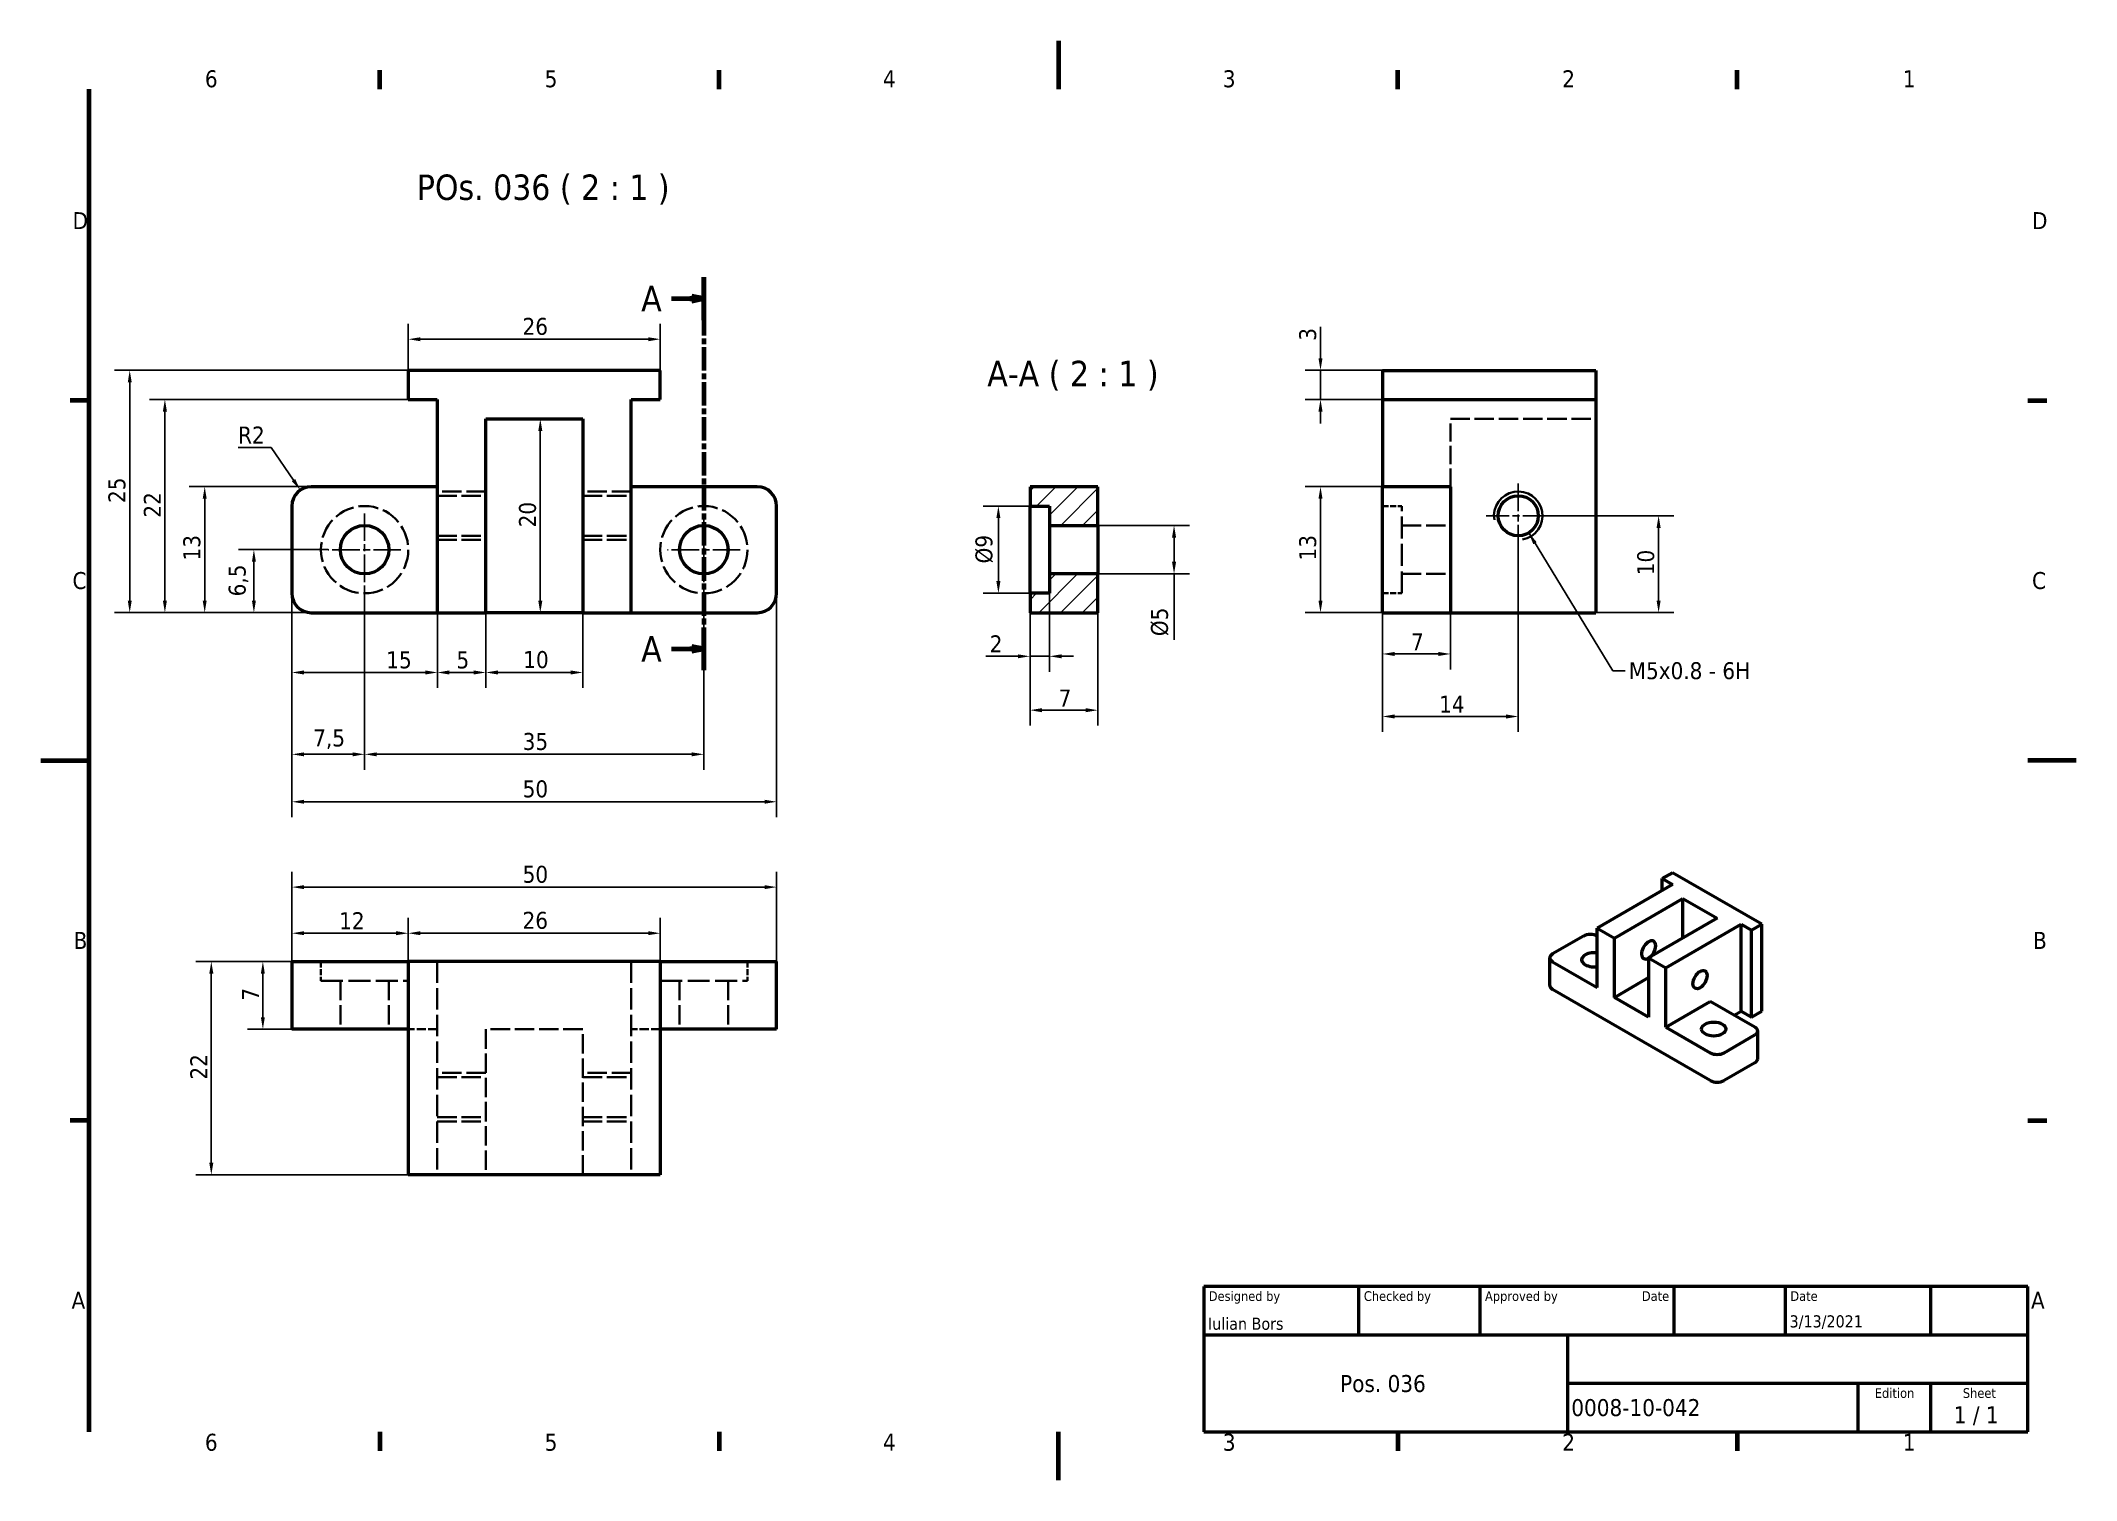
# Model space of a CAD drawing. Header units: millimetres. Extents: x 0 to 210, y 0 to 149.
import ezdxf
from ezdxf.enums import TextEntityAlignment as Align

# ---------------------------------------------------------------- set-up
doc = ezdxf.new("R2010")
doc.units = ezdxf.units.MM
doc.header["$LTSCALE"] = 0.5
doc.linetypes.add('CHAIN', pattern=[0.3543, 0.2362, -0.0295, 0.0591, -0.0295])
doc.linetypes.add('DASHED', pattern=[0.2068, 0.1655, -0.0413])
for name, color, linetype, lineweight in [('Border (ISO)', 7, 'Continuous', 70), ('Center Mark (ISO)', 7, 'Continuous', 25), ('Dimension (ISO)', 7, 'Continuous', 25), ('Hatch (ISO)', 7, 'Continuous', 18), ('Hidden (ISO)', 7, 'DASHED', 35), ('Section Line (ISO)', 7, 'CHAIN', 70), ('Symbol (ISO)', 7, 'Continuous', 25), ('Title (ISO)', 7, 'Continuous', 50), ('Visible (ISO)', 7, 'Continuous', 50), ('Visible Narrow (ISO)', 7, 'Continuous', 35)]:
    doc.layers.add(name, color=color, linetype=linetype, lineweight=lineweight)
doc.styles.add('Label Text (ISO)', font='tahoma.ttf')
doc.styles.add('Note Text (ISO)', font='tahoma.ttf')
doc.styles.add('Text Style39', font='tahoma.ttf')
doc.styles.add('Text Style41', font='tahoma.ttf')
doc.styles.add('Text Style45', font='tahoma.ttf')
doc.dimstyles.new('Default - Method 1b (ISO)', dxfattribs={"dimscale": 0.5, "dimtxt": 3.5, "dimasz": 2.5, "dimexe": 3.175, "dimexo": 0, "dimgap": 0.762, "dimtad": 1, "dimtoh": 1, "dimrnd": 1e-08, "dimtxsty": 'Note Text (ISO)', "dimcen": 0.09, "dimdle": 10, "dimclrd": 256, "dimclre": 256, "dimclrt": 256, "dimazin": 2, "dimtfac": 1, "dimtmove": 0, "dimatfit": 3, "dimfxl": 0, "dimtolj": 1, "dimlwd": -1, "dimlwe": -1, "dimarcsym": 0})
doc.dimstyles.new('Default - Method 1b (ISO)$7', dxfattribs={"dimscale": 0.5, "dimtxt": 3.5, "dimasz": 2.5, "dimexe": 3.175, "dimexo": 0, "dimgap": 0.762, "dimtad": 1, "dimtoh": 1, "dimrnd": 1e-08, "dimtxsty": 'Note Text (ISO)', "dimcen": 0.09, "dimdle": 10, "dimclrd": 256, "dimclre": 256, "dimclrt": 256, "dimazin": 2, "dimtfac": 1, "dimtmove": 0, "dimatfit": 3, "dimfxl": 0, "dimtolj": 1, "dimlwd": -1, "dimlwe": -1, "dimarcsym": 0})

msp = doc.modelspace()

# ---------------------------------------------------------------- texts
at = {"layer": 'Symbol (ISO)', "attachment_point": 7}
for s, insert, char_height, style in [('POs. 036 ( 2 : 1 )', (38.8076, 131.6043), 2.62, 'Text Style45'), ('A-A ( 2 : 1 )', (97.6519, 112.3842), 2.625, 'Label Text (ISO)')]:
    msp.add_mtext(s, dxfattribs=dict(at, insert=insert, char_height=char_height, style=style))
at = {"layer": 'Symbol (ISO)', "insert": (163.8294, 84.3908), "char_height": 1.75, "width": 13.160284, "attachment_point": 1, "line_spacing_factor": 0.6125, "style": 'Note Text (ISO)'}
msp.add_mtext('M5x0.8 - 6H', dxfattribs=at)

# ---------------------------------------------------------------- blocks, each defined once
blk = doc.blocks.new('Borders Default Border')
at = {"layer": 'Border (ISO)'}
for p, q in [((70, 287), (70, 290.9)), ((140, 287), (140, 290.9)), ((280, 287), (280, 290.9)), ((350, 287), (350, 290.9)), ((10, 222.75), (6.1, 222.75)), ((410, 222.75), (413.9, 222.75)), ((10, 74.25), (6.1, 74.25)), ((410, 74.25), (413.9, 74.25)), ((70, 10), (70, 6.1)), ((140, 10), (140, 6.1)), ((280, 10), (280, 6.1)), ((350, 10), (350, 6.1))]:
    blk.add_line(p, q, dxfattribs=at)
at = {"layer": 'Border (ISO)', "flags": 128}
for points in [[(210, 297), (210, 287)], [(10, 10), (10, 287)], [(0, 148.5), (10, 148.5)], [(420, 148.5), (410, 148.5)], [(210, 0), (210, 10)]]:
    blk.add_lwpolyline(points, dxfattribs=at)
at = {"layer": 'Border (ISO)', "char_height": 3.5, "attachment_point": 7, "style": 'Note Text (ISO)'}
for s, insert in [('6', (33.88, 287.33)), ('5', (103.98, 287.33)), ('4', (173.78, 287.4)), ('3', (243.91, 287.33)), ('2', (313.94, 287.4)), ('1', (384.21, 287.4)), ('D', (6.57, 258.13)), ('D', (410.87, 258.13)), ('C', (6.56, 183.81)), ('C', (410.86, 183.81)), ('B', (6.78, 109.63)), ('B', (411.08, 109.63)), ('A', (6.36, 35.38)), ('A', (410.66, 35.38)), ('6', (33.88, 6.03)), ('5', (103.98, 6.03)), ('4', (173.78, 6.1)), ('3', (243.91, 6.03)), ('2', (313.94, 6.1)), ('1', (384.21, 6.1))]:
    blk.add_mtext(s, dxfattribs=dict(at, insert=insert))
blk = doc.blocks.new('2dTransSection0')
at = {"layer": 'Section Line (ISO)', "linetype": 'CHAIN', "ltscale": 40.792515}
blk.add_line((136.83, 248.23), (136.83, 167.11), dxfattribs=at)
at = {"layer": 'Section Line (ISO)', "linetype": 'Continuous', "lineweight": 140}
for p, q in [((136.83, 248.23), (136.83, 239.37)), ((136.83, 175.96), (136.83, 167.11))]:
    blk.add_line(p, q, dxfattribs=at)
at = {"layer": 'Section Line (ISO)', "linetype": 'Continuous'}
for p, q in [((130.15, 243.8), (134.33, 243.8)), ((136.83, 243.8), (134.33, 244.3)), ((134.33, 244.3), (134.33, 243.3)), ((134.33, 243.8), (136.83, 243.8)), ((134.33, 243.3), (136.83, 243.8)), ((130.15, 171.54), (134.33, 171.54)), ((136.83, 171.54), (134.33, 172.04)), ((134.33, 172.04), (134.33, 171.04)), ((134.33, 171.54), (136.83, 171.54)), ((134.33, 171.04), (136.83, 171.54))]:
    blk.add_line(p, q, dxfattribs=at)
at = {"layer": 'Section Line (ISO)', "linetype": 'Continuous', "flags": 128}
for points in [[(134.33, 243.3), (136.83, 243.8)], [(134.33, 171.04), (136.83, 171.54)]]:
    blk.add_lwpolyline(points, dxfattribs=at)
at = {"layer": 'Section Line (ISO)'}
for points in [[(134.33, 243.3), (136.83, 243.8), (134.33, 244.3), (134.33, 243.3)], [(134.33, 171.04), (136.83, 171.54), (134.33, 172.04), (134.33, 171.04)]]:
    blk.add_solid(points, dxfattribs=at)
at = {"layer": 'Section Line (ISO)', "char_height": 5.25, "attachment_point": 7, "style": 'Label Text (ISO)'}
for insert in [(123.9, 241.18), (123.9, 168.91)]:
    blk.add_mtext('A', dxfattribs=dict(at, insert=insert))
blk = doc.blocks.new('*D6')
at = {"layer": 'Defpoints', "color": 0}
for p in [(104.06, 93.5), (102.06, 91.5), (104.06, 85)]:
    blk.add_point(p, dxfattribs=at)
at = {"layer": 'Dimension (ISO)'}
for p, q in [((104.06, 93.5), (104.06, 83.41)), ((102.06, 91.5), (102.06, 83.41)), ((100.81, 85), (97.52, 85)), ((104.06, 85), (102.06, 85)), ((105.31, 85), (106.56, 85))]:
    blk.add_line(p, q, dxfattribs=at)
for points in [[(100.81, 85.2), (100.81, 84.79), (102.06, 85)], [(105.31, 85.2), (105.31, 84.79), (104.06, 85)]]:
    blk.add_solid(points, dxfattribs=at)
at = {"layer": 'Dimension (ISO)', "insert": (97.9, 87.16), "char_height": 1.75, "attachment_point": 1, "style": 'Note Text (ISO)'}
blk.add_mtext('\\A1;2', dxfattribs=at)
blk = doc.blocks.new('*D7')
at = {"layer": 'Defpoints', "color": 0}
for p in [(109.06, 93.5), (102.06, 91.5), (109.06, 79.44)]:
    blk.add_point(p, dxfattribs=at)
at = {"layer": 'Dimension (ISO)'}
for p, q in [((109.06, 93.5), (109.06, 77.85)), ((102.06, 91.5), (102.06, 77.85)), ((103.31, 79.44), (107.81, 79.44))]:
    blk.add_line(p, q, dxfattribs=at)
for points in [[(103.31, 79.65), (103.31, 79.23), (102.06, 79.44)], [(107.81, 79.65), (107.81, 79.23), (109.06, 79.44)]]:
    blk.add_solid(points, dxfattribs=at)
at = {"layer": 'Dimension (ISO)', "insert": (105.01, 81.57), "char_height": 1.75, "attachment_point": 1, "style": 'Note Text (ISO)'}
blk.add_mtext('\\A1;7', dxfattribs=at)
blk = doc.blocks.new('*D8')
at = {"layer": 'Defpoints', "color": 0}
for p in [(102.06, 100.5), (98.8, 91.5), (102.06, 91.5)]:
    blk.add_point(p, dxfattribs=at)
at = {"layer": 'Dimension (ISO)'}
for p, q in [((102.06, 100.5), (97.22, 100.5)), ((98.8, 99.25), (98.8, 92.75)), ((102.06, 91.5), (97.22, 91.5))]:
    blk.add_line(p, q, dxfattribs=at)
for points in [[(98.59, 99.25), (99.01, 99.25), (98.8, 100.5)], [(98.59, 92.75), (99.01, 92.75), (98.8, 91.5)]]:
    blk.add_solid(points, dxfattribs=at)
at = {"layer": 'Dimension (ISO)', "insert": (96.43, 94.58), "char_height": 1.75, "attachment_point": 1, "rotation": 90, "style": 'Note Text (ISO)'}
blk.add_mtext('\\A1;\\fTahoma|b0|i0;\\H1.7500;Ø9', dxfattribs=at)
blk = doc.blocks.new('*D9')
at = {"layer": 'Defpoints', "color": 0}
for p in [(109.06, 98.5), (109.06, 93.5), (116.92, 93.5)]:
    blk.add_point(p, dxfattribs=at)
at = {"layer": 'Dimension (ISO)'}
for p, q in [((109.06, 98.5), (118.51, 98.5)), ((116.92, 97.25), (116.92, 94.75)), ((109.06, 93.5), (118.51, 93.5)), ((116.92, 93.5), (116.92, 86.7))]:
    blk.add_line(p, q, dxfattribs=at)
for points in [[(116.71, 97.25), (117.13, 97.25), (116.92, 98.5)], [(116.71, 94.75), (117.13, 94.75), (116.92, 93.5)]]:
    blk.add_solid(points, dxfattribs=at)
at = {"layer": 'Dimension (ISO)', "insert": (114.54, 87.08), "char_height": 1.75, "attachment_point": 1, "rotation": 90, "style": 'Note Text (ISO)'}
blk.add_mtext('\\A1;\\fTahoma|b0|i0;\\H1.7500;Ø5', dxfattribs=at)
blk = doc.blocks.new('*D10')
at = {"layer": 'Defpoints', "color": 0}
for p in [(33.42, 92.25), (68.42, 92.25), (68.42, 74.89)]:
    blk.add_point(p, dxfattribs=at)
at = {"layer": 'Dimension (ISO)'}
for p, q in [((33.42, 92.25), (33.42, 73.3)), ((68.42, 92.25), (68.42, 73.3)), ((34.67, 74.89), (67.17, 74.89))]:
    blk.add_line(p, q, dxfattribs=at)
for points in [[(34.67, 75.09), (34.67, 74.68), (33.42, 74.89)], [(67.17, 75.09), (67.17, 74.68), (68.42, 74.89)]]:
    blk.add_solid(points, dxfattribs=at)
at = {"layer": 'Dimension (ISO)', "insert": (49.72, 77.09), "char_height": 1.75, "attachment_point": 1, "style": 'Note Text (ISO)'}
blk.add_mtext('\\A1;35', dxfattribs=at)
blk = doc.blocks.new('*D11')
at = {"layer": 'Defpoints', "color": 0}
for p in [(37.92, 117.71), (37.92, 114.5), (63.92, 114.5)]:
    blk.add_point(p, dxfattribs=at)
at = {"layer": 'Dimension (ISO)'}
for p, q in [((37.92, 114.5), (37.92, 119.29)), ((62.67, 117.71), (39.17, 117.71)), ((63.92, 114.5), (63.92, 119.29))]:
    blk.add_line(p, q, dxfattribs=at)
for points in [[(39.17, 117.91), (39.17, 117.5), (37.92, 117.71)], [(62.67, 117.91), (62.67, 117.5), (63.92, 117.71)]]:
    blk.add_solid(points, dxfattribs=at)
at = {"layer": 'Dimension (ISO)', "insert": (49.71, 119.91), "char_height": 1.75, "attachment_point": 1, "style": 'Note Text (ISO)'}
blk.add_mtext('\\A1;26', dxfattribs=at)
blk = doc.blocks.new('*D12')
at = {"layer": 'Defpoints', "color": 0}
for p in [(25.92, 91.5), (33.42, 92.25), (33.42, 74.89)]:
    blk.add_point(p, dxfattribs=at)
at = {"layer": 'Dimension (ISO)'}
for p, q in [((25.92, 91.5), (25.92, 73.3)), ((33.42, 92.25), (33.42, 73.3)), ((27.17, 74.89), (32.17, 74.89))]:
    blk.add_line(p, q, dxfattribs=at)
for points in [[(27.17, 75.09), (27.17, 74.68), (25.92, 74.89)], [(32.17, 75.09), (32.17, 74.68), (33.42, 74.89)]]:
    blk.add_solid(points, dxfattribs=at)
at = {"layer": 'Dimension (ISO)', "insert": (28.11, 77.45), "char_height": 1.75, "attachment_point": 1, "style": 'Note Text (ISO)'}
blk.add_mtext('\\A1;7,5', dxfattribs=at)
blk = doc.blocks.new('*D13')
at = {"layer": 'Defpoints', "color": 0}
for p in [(25.92, 91.5), (75.92, 91.5), (75.92, 69.99)]:
    blk.add_point(p, dxfattribs=at)
at = {"layer": 'Dimension (ISO)'}
for p, q in [((25.92, 91.5), (25.92, 68.41)), ((75.92, 91.5), (75.92, 68.41)), ((27.17, 69.99), (74.67, 69.99))]:
    blk.add_line(p, q, dxfattribs=at)
for points in [[(27.17, 70.2), (27.17, 69.79), (25.92, 69.99)], [(74.67, 70.2), (74.67, 69.79), (75.92, 69.99)]]:
    blk.add_solid(points, dxfattribs=at)
at = {"layer": 'Dimension (ISO)', "insert": (49.72, 72.2), "char_height": 1.75, "attachment_point": 1, "style": 'Note Text (ISO)'}
blk.add_mtext('\\A1;50', dxfattribs=at)
blk = doc.blocks.new('*D14')
at = {"layer": 'Defpoints', "color": 0}
for p in [(45.92, 89.5), (55.92, 89.5), (55.92, 83.33)]:
    blk.add_point(p, dxfattribs=at)
at = {"layer": 'Dimension (ISO)'}
for p, q in [((45.92, 89.5), (45.92, 81.75)), ((55.92, 89.5), (55.92, 81.75)), ((47.17, 83.33), (54.67, 83.33))]:
    blk.add_line(p, q, dxfattribs=at)
for points in [[(47.17, 83.54), (47.17, 83.12), (45.92, 83.33)], [(54.67, 83.54), (54.67, 83.12), (55.92, 83.33)]]:
    blk.add_solid(points, dxfattribs=at)
at = {"layer": 'Dimension (ISO)', "insert": (49.78, 85.54), "char_height": 1.75, "attachment_point": 1, "style": 'Note Text (ISO)'}
blk.add_mtext('\\A1;10', dxfattribs=at)
blk = doc.blocks.new('*D15')
at = {"layer": 'Defpoints', "color": 0}
for p in [(40.92, 89.5), (45.92, 89.5), (40.92, 83.33)]:
    blk.add_point(p, dxfattribs=at)
at = {"layer": 'Dimension (ISO)'}
for p, q in [((40.92, 89.5), (40.92, 81.75)), ((45.92, 89.5), (45.92, 81.75)), ((44.67, 83.33), (42.17, 83.33))]:
    blk.add_line(p, q, dxfattribs=at)
for points in [[(42.17, 83.54), (42.17, 83.12), (40.92, 83.33)], [(44.67, 83.54), (44.67, 83.12), (45.92, 83.33)]]:
    blk.add_solid(points, dxfattribs=at)
at = {"layer": 'Dimension (ISO)', "insert": (42.89, 85.5), "char_height": 1.75, "attachment_point": 1, "style": 'Note Text (ISO)'}
blk.add_mtext('\\A1;5', dxfattribs=at)
blk = doc.blocks.new('*D16')
at = {"layer": 'Defpoints', "color": 0}
for p in [(25.92, 91.5), (40.92, 89.5), (25.92, 83.33)]:
    blk.add_point(p, dxfattribs=at)
at = {"layer": 'Dimension (ISO)'}
for p, q in [((25.92, 91.5), (25.92, 81.75)), ((40.92, 89.5), (40.92, 81.75)), ((39.67, 83.33), (27.17, 83.33))]:
    blk.add_line(p, q, dxfattribs=at)
for points in [[(27.17, 83.54), (27.17, 83.12), (25.92, 83.33)], [(39.67, 83.54), (39.67, 83.12), (40.92, 83.33)]]:
    blk.add_solid(points, dxfattribs=at)
at = {"layer": 'Dimension (ISO)', "insert": (35.65, 85.51), "char_height": 1.75, "attachment_point": 1, "style": 'Note Text (ISO)'}
blk.add_mtext('\\A1;15', dxfattribs=at)
blk = doc.blocks.new('*D17')
at = {"layer": 'Defpoints', "color": 0}
for p in [(21.99, 96), (29.67, 96), (27.92, 89.5)]:
    blk.add_point(p, dxfattribs=at)
at = {"layer": 'Dimension (ISO)'}
for p, q in [((29.67, 96), (20.41, 96)), ((21.99, 90.75), (21.99, 94.75)), ((27.92, 89.5), (20.41, 89.5))]:
    blk.add_line(p, q, dxfattribs=at)
for points in [[(21.79, 94.75), (22.2, 94.75), (21.99, 96)], [(21.79, 90.75), (22.2, 90.75), (21.99, 89.5)]]:
    blk.add_solid(points, dxfattribs=at)
at = {"layer": 'Dimension (ISO)', "insert": (19.39, 91.18), "char_height": 1.75, "attachment_point": 1, "rotation": 90, "style": 'Note Text (ISO)'}
blk.add_mtext('\\A1;6,5', dxfattribs=at)
blk = doc.blocks.new('*D18')
at = {"layer": 'Defpoints', "color": 0}
for p in [(16.92, 102.5), (27.92, 102.5), (27.92, 89.5)]:
    blk.add_point(p, dxfattribs=at)
at = {"layer": 'Dimension (ISO)'}
for p, q in [((27.92, 102.5), (15.33, 102.5)), ((16.92, 90.75), (16.92, 101.25)), ((27.92, 89.5), (15.33, 89.5))]:
    blk.add_line(p, q, dxfattribs=at)
for points in [[(16.71, 101.25), (17.12, 101.25), (16.92, 102.5)], [(16.71, 90.75), (17.12, 90.75), (16.92, 89.5)]]:
    blk.add_solid(points, dxfattribs=at)
at = {"layer": 'Dimension (ISO)', "insert": (14.71, 94.88), "char_height": 1.75, "attachment_point": 1, "rotation": 90, "style": 'Note Text (ISO)'}
blk.add_mtext('\\A1;13', dxfattribs=at)
blk = doc.blocks.new('*D19')
at = {"layer": 'Defpoints', "color": 0}
for p in [(26.78, 102.15), (27.92, 100.5)]:
    blk.add_point(p, dxfattribs=at)
at = {"layer": 'Dimension (ISO)'}
for p, q in [((20.36, 106.53), (23.77, 106.53)), ((23.77, 106.53), (26.08, 103.18))]:
    blk.add_line(p, q, dxfattribs=at)
blk.add_solid([(26.25, 103.29), (25.9, 103.06), (26.78, 102.15)], dxfattribs=at)
at = {"layer": 'Dimension (ISO)', "insert": (20.36, 108.7), "char_height": 1.75, "attachment_point": 1, "style": 'Note Text (ISO)'}
blk.add_mtext('\\A1;R2', dxfattribs=at)
blk = doc.blocks.new('*D20')
at = {"layer": 'Defpoints', "color": 0}
for p in [(12.81, 111.5), (37.92, 111.5), (27.92, 89.5)]:
    blk.add_point(p, dxfattribs=at)
at = {"layer": 'Dimension (ISO)'}
for p, q in [((37.92, 111.5), (11.22, 111.5)), ((12.81, 90.75), (12.81, 110.25)), ((27.92, 89.5), (11.22, 89.5))]:
    blk.add_line(p, q, dxfattribs=at)
for points in [[(12.6, 110.25), (13.02, 110.25), (12.81, 111.5)], [(12.6, 90.75), (13.02, 90.75), (12.81, 89.5)]]:
    blk.add_solid(points, dxfattribs=at)
at = {"layer": 'Dimension (ISO)', "insert": (10.64, 99.3), "char_height": 1.75, "attachment_point": 1, "rotation": 90, "style": 'Note Text (ISO)'}
blk.add_mtext('\\A1;22', dxfattribs=at)
blk = doc.blocks.new('*D21')
at = {"layer": 'Defpoints', "color": 0}
for p in [(37.92, 114.5), (9.18, 89.5), (27.92, 89.5)]:
    blk.add_point(p, dxfattribs=at)
at = {"layer": 'Dimension (ISO)'}
for p, q in [((37.92, 114.5), (7.6, 114.5)), ((9.18, 113.25), (9.18, 90.75)), ((27.92, 89.5), (7.6, 89.5))]:
    blk.add_line(p, q, dxfattribs=at)
for points in [[(8.98, 113.25), (9.39, 113.25), (9.18, 114.5)], [(8.98, 90.75), (9.39, 90.75), (9.18, 89.5)]]:
    blk.add_solid(points, dxfattribs=at)
at = {"layer": 'Dimension (ISO)', "insert": (6.98, 100.81), "char_height": 1.75, "attachment_point": 1, "rotation": 90, "style": 'Note Text (ISO)'}
blk.add_mtext('\\A1;25', dxfattribs=at)
blk = doc.blocks.new('*D22')
at = {"layer": 'Defpoints', "color": 0}
for p in [(51.54, 109.5), (51.54, 89.5), (51.54, 89.5)]:
    blk.add_point(p, dxfattribs=at)
at = {"layer": 'Dimension (ISO)'}
blk.add_line((51.54, 108.25), (51.54, 90.75), dxfattribs=at)
for points in [[(51.33, 108.25), (51.75, 108.25), (51.54, 109.5)], [(51.33, 90.75), (51.75, 90.75), (51.54, 89.5)]]:
    blk.add_solid(points, dxfattribs=at)
at = {"layer": 'Dimension (ISO)', "insert": (49.34, 98.3), "char_height": 1.75, "attachment_point": 1, "rotation": 90, "style": 'Note Text (ISO)'}
blk.add_mtext('\\A1;20', dxfattribs=at)
blk = doc.blocks.new('*D23')
at = {"layer": 'Defpoints', "color": 0}
for p in [(37.92, 56.43), (25.92, 53.52), (37.92, 53.52)]:
    blk.add_point(p, dxfattribs=at)
at = {"layer": 'Dimension (ISO)'}
for p, q in [((25.92, 53.52), (25.92, 58.02)), ((37.92, 53.52), (37.92, 58.02)), ((27.17, 56.43), (36.67, 56.43))]:
    blk.add_line(p, q, dxfattribs=at)
for points in [[(27.17, 56.64), (27.17, 56.23), (25.92, 56.43)], [(36.67, 56.64), (36.67, 56.23), (37.92, 56.43)]]:
    blk.add_solid(points, dxfattribs=at)
at = {"layer": 'Dimension (ISO)', "insert": (30.79, 58.6), "char_height": 1.75, "attachment_point": 1, "style": 'Note Text (ISO)'}
blk.add_mtext('\\A1;12', dxfattribs=at)
blk = doc.blocks.new('*D24')
at = {"layer": 'Defpoints', "color": 0}
for p in [(63.92, 56.43), (37.92, 53.52), (63.92, 53.52)]:
    blk.add_point(p, dxfattribs=at)
at = {"layer": 'Dimension (ISO)'}
for p, q in [((37.92, 53.52), (37.92, 58.02)), ((63.92, 53.52), (63.92, 58.02)), ((39.17, 56.43), (62.67, 56.43))]:
    blk.add_line(p, q, dxfattribs=at)
for points in [[(39.17, 56.64), (39.17, 56.23), (37.92, 56.43)], [(62.67, 56.64), (62.67, 56.23), (63.92, 56.43)]]:
    blk.add_solid(points, dxfattribs=at)
at = {"layer": 'Dimension (ISO)', "insert": (49.71, 58.64), "char_height": 1.75, "attachment_point": 1, "style": 'Note Text (ISO)'}
blk.add_mtext('\\A1;26', dxfattribs=at)
blk = doc.blocks.new('*D25')
at = {"layer": 'Defpoints', "color": 0}
for p in [(75.92, 61.19), (25.92, 53.52), (75.92, 53.52)]:
    blk.add_point(p, dxfattribs=at)
at = {"layer": 'Dimension (ISO)'}
for p, q in [((25.92, 53.52), (25.92, 62.77)), ((27.17, 61.19), (74.67, 61.19)), ((75.92, 53.52), (75.92, 62.77))]:
    blk.add_line(p, q, dxfattribs=at)
for points in [[(27.17, 61.39), (27.17, 60.98), (25.92, 61.19)], [(74.67, 61.39), (74.67, 60.98), (75.92, 61.19)]]:
    blk.add_solid(points, dxfattribs=at)
at = {"layer": 'Dimension (ISO)', "insert": (49.72, 63.39), "char_height": 1.75, "attachment_point": 1, "style": 'Note Text (ISO)'}
blk.add_mtext('\\A1;50', dxfattribs=at)
blk = doc.blocks.new('*D26')
at = {"layer": 'Defpoints', "color": 0}
for p in [(27.92, 53.52), (22.92, 46.52), (27.92, 46.52)]:
    blk.add_point(p, dxfattribs=at)
at = {"layer": 'Dimension (ISO)'}
for p, q in [((27.92, 53.52), (21.33, 53.52)), ((22.92, 52.27), (22.92, 47.77)), ((27.92, 46.52), (21.33, 46.52))]:
    blk.add_line(p, q, dxfattribs=at)
for points in [[(22.71, 52.27), (23.12, 52.27), (22.92, 53.52)], [(22.71, 47.77), (23.12, 47.77), (22.92, 46.52)]]:
    blk.add_solid(points, dxfattribs=at)
at = {"layer": 'Dimension (ISO)', "insert": (20.78, 49.47), "char_height": 1.75, "attachment_point": 1, "rotation": 90, "style": 'Note Text (ISO)'}
blk.add_mtext('\\A1;7', dxfattribs=at)
blk = doc.blocks.new('*D27')
at = {"layer": 'Defpoints', "color": 0}
for p in [(37.92, 53.52), (17.6, 31.52), (37.92, 31.52)]:
    blk.add_point(p, dxfattribs=at)
at = {"layer": 'Dimension (ISO)'}
for p, q in [((37.92, 53.52), (16.01, 53.52)), ((17.6, 52.27), (17.6, 32.77)), ((37.92, 31.52), (16.01, 31.52))]:
    blk.add_line(p, q, dxfattribs=at)
for points in [[(17.39, 52.27), (17.81, 52.27), (17.6, 53.52)], [(17.39, 32.77), (17.81, 32.77), (17.6, 31.52)]]:
    blk.add_solid(points, dxfattribs=at)
at = {"layer": 'Dimension (ISO)', "insert": (15.43, 41.33), "char_height": 1.75, "attachment_point": 1, "rotation": 90, "style": 'Note Text (ISO)'}
blk.add_mtext('\\A1;22', dxfattribs=at)
blk = doc.blocks.new('*D28')
at = {"layer": 'Defpoints', "color": 0}
for p in [(138.43, 102.5), (152.43, 96.18), (152.43, 78.79)]:
    blk.add_point(p, dxfattribs=at)
at = {"layer": 'Dimension (ISO)'}
for p, q in [((138.43, 102.5), (138.43, 77.2)), ((152.43, 96.18), (152.43, 77.2)), ((139.68, 78.79), (151.18, 78.79))]:
    blk.add_line(p, q, dxfattribs=at)
for points in [[(139.68, 79), (139.68, 78.58), (138.43, 78.79)], [(151.18, 79), (151.18, 78.58), (152.43, 78.79)]]:
    blk.add_solid(points, dxfattribs=at)
at = {"layer": 'Dimension (ISO)', "insert": (144.27, 80.93), "char_height": 1.75, "attachment_point": 1, "style": 'Note Text (ISO)'}
blk.add_mtext('\\A1;14', dxfattribs=at)
blk = doc.blocks.new('*D29')
at = {"layer": 'Defpoints', "color": 0}
for p in [(138.43, 102.5), (132.03, 89.5), (138.43, 89.5)]:
    blk.add_point(p, dxfattribs=at)
at = {"layer": 'Dimension (ISO)'}
for p, q in [((138.43, 102.5), (130.44, 102.5)), ((132.03, 101.25), (132.03, 90.75)), ((138.43, 89.5), (130.44, 89.5))]:
    blk.add_line(p, q, dxfattribs=at)
for points in [[(131.82, 101.25), (132.24, 101.25), (132.03, 102.5)], [(131.82, 90.75), (132.24, 90.75), (132.03, 89.5)]]:
    blk.add_solid(points, dxfattribs=at)
at = {"layer": 'Dimension (ISO)', "insert": (129.83, 94.88), "char_height": 1.75, "attachment_point": 1, "rotation": 90, "style": 'Note Text (ISO)'}
blk.add_mtext('\\A1;13', dxfattribs=at)
blk = doc.blocks.new('*D30')
at = {"layer": 'Defpoints', "color": 0}
for p in [(138.43, 91.5), (145.43, 91.5), (145.43, 85.24)]:
    blk.add_point(p, dxfattribs=at)
at = {"layer": 'Dimension (ISO)'}
for p, q in [((138.43, 91.5), (138.43, 83.65)), ((145.43, 91.5), (145.43, 83.65)), ((139.68, 85.24), (144.18, 85.24))]:
    blk.add_line(p, q, dxfattribs=at)
for points in [[(139.68, 85.45), (139.68, 85.03), (138.43, 85.24)], [(144.18, 85.45), (144.18, 85.03), (145.43, 85.24)]]:
    blk.add_solid(points, dxfattribs=at)
at = {"layer": 'Dimension (ISO)', "insert": (141.37, 87.37), "char_height": 1.75, "attachment_point": 1, "style": 'Note Text (ISO)'}
blk.add_mtext('\\A1;7', dxfattribs=at)
blk = doc.blocks.new('*D31')
at = {"layer": 'Defpoints', "color": 0}
for p in [(155.74, 99.5), (160.43, 89.5), (166.91, 89.5)]:
    blk.add_point(p, dxfattribs=at)
at = {"layer": 'Dimension (ISO)'}
for p, q in [((155.74, 99.5), (168.49, 99.5)), ((166.91, 98.25), (166.91, 90.75)), ((160.43, 89.5), (168.49, 89.5))]:
    blk.add_line(p, q, dxfattribs=at)
for points in [[(166.7, 98.25), (167.12, 98.25), (166.91, 99.5)], [(166.7, 90.75), (167.12, 90.75), (166.91, 89.5)]]:
    blk.add_solid(points, dxfattribs=at)
at = {"layer": 'Dimension (ISO)', "insert": (164.7, 93.36), "char_height": 1.75, "attachment_point": 1, "rotation": 90, "style": 'Note Text (ISO)'}
blk.add_mtext('\\A1;10', dxfattribs=at)
blk = doc.blocks.new('*D32')
at = {"layer": 'Defpoints', "color": 0}
for p in [(138.43, 114.5), (132.03, 111.5), (138.43, 111.5)]:
    blk.add_point(p, dxfattribs=at)
at = {"layer": 'Dimension (ISO)'}
for p, q in [((132.03, 115.75), (132.03, 119)), ((138.43, 114.5), (130.44, 114.5)), ((132.03, 111.5), (132.03, 114.5)), ((138.43, 111.5), (130.44, 111.5)), ((132.03, 110.25), (132.03, 109))]:
    blk.add_line(p, q, dxfattribs=at)
for points in [[(131.82, 115.75), (132.24, 115.75), (132.03, 114.5)], [(131.82, 110.25), (132.24, 110.25), (132.03, 111.5)]]:
    blk.add_solid(points, dxfattribs=at)
at = {"layer": 'Dimension (ISO)', "insert": (129.83, 117.55), "char_height": 1.75, "attachment_point": 1, "rotation": 90, "style": 'Note Text (ISO)'}
blk.add_mtext('\\A1;3', dxfattribs=at)
blk = doc.blocks.new('Title Blocks I.A.B')
at = {"layer": 'Title (ISO)'}
for p, q in [((270.07, 130), (100.07, 130)), ((100.07, 130), (100.07, 100)), ((132.07, 120), (132.07, 130)), ((157.07, 120), (157.07, 130)), ((197.07, 120), (197.07, 130)), ((220.07, 120), (220.07, 130)), ((250.07, 120), (250.07, 130)), ((270.07, 100), (270.07, 130)), ((100.07, 120), (270.07, 120)), ((175.07, 120), (175.07, 100)), ((270.07, 110), (175.07, 110)), ((235.07, 100), (235.07, 110)), ((250.07, 100), (250.07, 110)), ((100.07, 100), (270.07, 100))]:
    blk.add_line(p, q, dxfattribs=at)
at = {"layer": 'Title (ISO)', "style": 'Text Style41'}
for s, p in [('Designed by', (101.07, 129)), ('Checked by', (133.07, 129)), ('Approved by', (158.07, 129)), ('Date', (221.07, 129))]:
    blk.add_text(s, height=2, dxfattribs=at).set_placement(p, align=Align.TOP_LEFT)
blk.add_text('Date', height=2, dxfattribs=at).set_placement((196.07, 129), align=Align.TOP_RIGHT)
for s, p in [('Edition', (242.57, 109)), ('Sheet', (260.07, 109))]:
    blk.add_text(s, height=2, dxfattribs=at).set_placement(p, align=Align.TOP_CENTER)
at = {"layer": 'Title (ISO)', "style": 'Note Text (ISO)'}
blk.add_text('1 / 1 ', height=3.5, dxfattribs=at).set_placement((260.07, 103.5), align=Align.MIDDLE_CENTER)
at = {"layer": 'Title (ISO)'}
for tag, p, height, style in [('AUTHOR_001', (100.92, 121.05), 2.5, 'Text Style39'), ('CREATION_DATE_001', (220.91, 121.54), 2.5, 'Text Style39'), ('COMPANY_001', (128.18, 108.21), 3.5, 'Note Text (ISO)'), ('PART_NUMBER_001', (175.88, 103.25), 3.5, 'Note Text (ISO)')]:
    blk.add_attdef(tag, p, '', height=height, dxfattribs=dict(at, style=style))
at = {"layer": 'Title (ISO)', "style": 'Text Style39'}
for tag, p in [('CHECKED_BY', (133.07, 121)), ('ENG_APPROVED_BY', (158.07, 121))]:
    blk.add_attdef(tag, text='', height=2.5, dxfattribs=at).set_placement(p, align=Align.BOTTOM_LEFT)
blk.add_attdef('ENG_APPROVAL_DATE', text='', height=2.5, dxfattribs=at).set_placement((196.07, 121), align=Align.BOTTOM_RIGHT)
at = {"layer": 'Title (ISO)', "style": 'Note Text (ISO)'}
for tag, p in [('TITLE', (222.57, 115)), ('REVISION_NUMBER', (242.57, 103.5))]:
    blk.add_attdef(tag, text='', height=3.5, dxfattribs=at).set_placement(p, align=Align.MIDDLE_CENTER)

# ---------------------------------------------------------------- dimensions: what is measured, and where the dimension line sits
at = {"layer": 'Dimension (ISO)'}
for base, p1, p2, angle, override, picture, middle in [((37.9156, 117.7056), (63.9156, 114.4963), (37.9156, 114.4963), 180, {"dimgap": 0.762, "dimtoh": 0, "dimdec": 2, "dimtol": 0, "dimlim": 0, "dimtp": 0, "dimtm": 0, "dimtdec": 2, "dimtofl": 0, "dimatfit": 1}, '*D11', (50.9156, 117.7056)), ((132.0302, 111.4963), (138.426, 114.4963), (138.426, 111.4963), 270, {"dimgap": 0.762, "dimtoh": 0, "dimdec": 2, "dimtol": 0, "dimlim": 0, "dimtp": 0, "dimtm": 0, "dimtdec": 2, "dimtofl": 1, "dimatfit": 1}, '*D32', (132.0302, 118.0828)), ((9.1837, 89.4963), (37.9156, 114.4963), (27.9156, 89.4963), 90, {"dimgap": 0.762, "dimtoh": 0, "dimdec": 2, "dimtol": 0, "dimlim": 0, "dimtp": 0, "dimtm": 0, "dimtdec": 2, "dimtofl": 0, "dimatfit": 1}, '*D21', (9.1837, 101.9963)), ((12.8109, 111.4963), (27.9156, 89.4963), (37.9156, 111.4963), 270, {"dimgap": 0.762, "dimtoh": 0, "dimdec": 2, "dimtol": 0, "dimlim": 0, "dimtp": 0, "dimtm": 0, "dimtdec": 2, "dimtofl": 0, "dimatfit": 1}, '*D20', (12.8109, 100.4963)), ((51.5427, 89.4963), (51.5427, 109.4963), (51.5427, 89.4963), 270, {"dimgap": 0.762, "dimtoh": 0, "dimdec": 2, "dimse1": 1, "dimse2": 1, "dimtol": 0, "dimlim": 0, "dimtp": 0, "dimtm": 0, "dimtdec": 2, "dimtofl": 0, "dimatfit": 1}, '*D22', (51.5427, 99.4963)), ((16.9156, 102.4963), (27.9156, 89.4963), (27.9156, 102.4963), 270, {"dimgap": 0.762, "dimtoh": 0, "dimdec": 2, "dimtol": 0, "dimlim": 0, "dimtp": 0, "dimtm": 0, "dimtdec": 2, "dimtofl": 0, "dimatfit": 1}, '*D18', (16.9156, 95.9963)), ((132.0302, 89.4963), (138.426, 102.4963), (138.426, 89.4963), 90, {"dimgap": 0.762, "dimtoh": 0, "dimdec": 2, "dimtol": 0, "dimlim": 0, "dimtp": 0, "dimtm": 0, "dimtdec": 2, "dimtofl": 0, "dimatfit": 1}, '*D29', (132.0302, 95.9963)), ((152.426, 78.7884), (138.426, 102.4963), (152.426, 96.1793), 180, {"dimgap": 0.762, "dimtoh": 0, "dimdec": 2, "dimtol": 0, "dimlim": 0, "dimtp": 0, "dimtm": 0, "dimtdec": 2, "dimtofl": 0, "dimatfit": 1}, '*D28', (145.426, 78.7884)), ((166.9067, 89.4963), (155.743, 99.4963), (160.426, 89.4963), 90, {"dimgap": 0.762, "dimtoh": 0, "dimdec": 2, "dimtol": 0, "dimlim": 0, "dimtp": 0, "dimtm": 0, "dimtdec": 2, "dimtofl": 0, "dimatfit": 1}, '*D31', (166.9067, 94.4963)), ((21.9937, 95.9963), (27.9156, 89.4963), (29.6656, 95.9963), 270, {"dimgap": 0.762, "dimtoh": 0, "dimdec": 2, "dimtol": 0, "dimlim": 0, "dimtp": 0, "dimtm": 0, "dimtdec": 2, "dimtofl": 0, "dimatfit": 1}, '*D17', (21.9937, 92.7463)), ((104.0647, 84.9963), (102.0647, 91.4963), (104.0647, 93.4963), 180, {"dimgap": 0.762, "dimtoh": 0, "dimdec": 2, "dimtol": 0, "dimlim": 0, "dimtp": 0, "dimtm": 0, "dimtdec": 2, "dimtofl": 1, "dimatfit": 1}, '*D6', (98.4443, 84.9963)), ((33.4156, 74.8855), (25.9156, 91.4963), (33.4156, 92.2463), 180, {"dimgap": 0.762, "dimtoh": 0, "dimdec": 2, "dimtol": 0, "dimlim": 0, "dimtp": 0, "dimtm": 0, "dimtdec": 2, "dimtofl": 0, "dimatfit": 1}, '*D12', (29.6656, 74.8855)), ((75.9156, 69.9939), (25.9156, 91.4963), (75.9156, 91.4963), 180, {"dimgap": 0.762, "dimtoh": 0, "dimdec": 2, "dimtol": 0, "dimlim": 0, "dimtp": 0, "dimtm": 0, "dimtdec": 2, "dimtofl": 0, "dimatfit": 1}, '*D13', (50.9156, 69.9939)), ((25.9156, 83.333), (40.9156, 89.4963), (25.9156, 91.4963), 180, {"dimgap": 0.762, "dimtoh": 0, "dimdec": 2, "dimtol": 0, "dimlim": 0, "dimtp": 0, "dimtm": 0, "dimtdec": 2, "dimtofl": 0, "dimatfit": 1}, '*D16', (36.7722, 83.333)), ((68.4156, 74.8855), (33.4156, 92.2463), (68.4156, 92.2463), 180, {"dimgap": 0.762, "dimtoh": 0, "dimdec": 2, "dimtol": 0, "dimlim": 0, "dimtp": 0, "dimtm": 0, "dimtdec": 2, "dimtofl": 0, "dimatfit": 1}, '*D10', (50.9156, 74.8855)), ((75.9156, 61.1866), (25.9156, 53.5241), (75.9156, 53.5241), 180, {"dimgap": 0.762, "dimtoh": 0, "dimdec": 2, "dimtol": 0, "dimlim": 0, "dimtp": 0, "dimtm": 0, "dimtdec": 2, "dimtofl": 0, "dimatfit": 1}, '*D25', (50.9156, 61.1866)), ((37.9156, 56.4334), (25.9156, 53.5241), (37.9156, 53.5241), 180, {"dimgap": 0.762, "dimtoh": 0, "dimdec": 2, "dimtol": 0, "dimlim": 0, "dimtp": 0, "dimtm": 0, "dimtdec": 2, "dimtofl": 0, "dimatfit": 1}, '*D23', (31.9156, 56.4334)), ((63.9156, 56.4334), (37.9156, 53.5241), (63.9156, 53.5241), 180, {"dimgap": 0.762, "dimtoh": 0, "dimdec": 2, "dimtol": 0, "dimlim": 0, "dimtp": 0, "dimtm": 0, "dimtdec": 2, "dimtofl": 0, "dimatfit": 1}, '*D24', (50.9156, 56.4334)), ((17.6021, 31.5241), (37.9156, 53.5241), (37.9156, 31.5241), 90, {"dimgap": 0.762, "dimtoh": 0, "dimdec": 2, "dimtol": 0, "dimlim": 0, "dimtp": 0, "dimtm": 0, "dimtdec": 2, "dimtofl": 0, "dimatfit": 1}, '*D27', (17.6021, 42.5241)), ((22.9156, 46.5241), (27.9156, 53.5241), (27.9156, 46.5241), 270, {"dimgap": 0.762, "dimtoh": 0, "dimdec": 2, "dimtol": 0, "dimlim": 0, "dimtp": 0, "dimtm": 0, "dimtdec": 2, "dimtofl": 0, "dimatfit": 1}, '*D26', (22.9156, 50.0241))]:
    dim = msp.add_linear_dim(base=base, p1=p1, p2=p2, angle=angle, dimstyle='Default - Method 1b (ISO)', override=override, dxfattribs=at)
    dim.commit()
    dim.dimension.update_dxf_attribs({"geometry": picture, "text_midpoint": middle, "dimtype": 160})
dim = msp.add_radius_dim(center=(27.9156, 100.4963), mpoint=(26.7836, 102.145), dimstyle='Default - Method 1b (ISO)', override={"dimgap": 0.762, "dimtih": 1, "dimdec": 2, "dimlfac": 1, "dimcen": 0, "dimtol": 0, "dimlim": 0, "dimtp": 0, "dimtm": 0, "dimtdec": 2, "dimtofl": 0}, dxfattribs=at)
dim.commit()
dim.dimension.update_dxf_attribs({"geometry": '*D19', "text_midpoint": (21.6237, 106.532), "dimtype": 164})
for base, p1, p2, override, picture, middle in [((98.803, 91.4963), (102.0647, 100.4963), (102.0647, 91.4963), {"dimgap": 0.762, "dimtoh": 0, "dimdec": 2, "dimtol": 0, "dimlim": 0, "dimtp": 0, "dimtm": 0, "dimtdec": 2, "dimtofl": 0, "dimatfit": 1}, '*D8', (98.803, 95.9963)), ((116.9181, 93.4963), (109.0647, 98.4963), (109.0647, 93.4963), {"dimgap": 0.762, "dimtoh": 0, "dimdec": 2, "dimtol": 0, "dimlim": 0, "dimtp": 0, "dimtm": 0, "dimtdec": 2, "dimtofl": 0, "dimatfit": 2}, '*D9', (116.9181, 88.4864))]:
    dim = msp.add_linear_dim(base=base, p1=p1, p2=p2, angle=90, text='\\fTahoma|b0|i0;\\H1.7500;Ø<>', dimstyle='Default - Method 1b (ISO)', override=override, dxfattribs=at)
    dim.commit()
    dim.dimension.update_dxf_attribs({"geometry": picture, "text_midpoint": middle, "dimtype": 160})
for base, p1, p2, picture, middle in [((109.0647, 79.4398), (102.0647, 91.4963), (109.0647, 93.4963), '*D7', (105.5647, 79.4398)), ((145.426, 85.239), (138.426, 91.4963), (145.426, 91.4963), '*D30', (141.926, 85.239)), ((40.9156, 83.333), (45.9156, 89.4963), (40.9156, 89.4963), '*D15', (43.4156, 83.333)), ((55.9156, 83.333), (45.9156, 89.4963), (55.9156, 89.4963), '*D14', (50.9156, 83.333))]:
    dim = msp.add_linear_dim(base=base, p1=p1, p2=p2, dimstyle='Default - Method 1b (ISO)', override={"dimgap": 0.762, "dimtoh": 0, "dimdec": 2, "dimtol": 0, "dimlim": 0, "dimtp": 0, "dimtm": 0, "dimtdec": 2, "dimtofl": 0, "dimatfit": 1}, dxfattribs=at)
    dim.commit()
    dim.dimension.update_dxf_attribs({"geometry": picture, "text_midpoint": middle, "dimtype": 160})

# ---------------------------------------------------------------- hatches: boundary and pattern name
at = {"layer": 'Hatch (ISO)'}
h = msp.add_hatch(dxfattribs=at)
h.set_pattern_fill('ANSI31', color=256, scale=12.7, style=0)
h.set_pattern_definition([(45, (0, 0), (-1.122532, 1.122532), [])])
h.paths.add_polyline_path([(109.0647, 89.4963), (109.0647, 93.4963), (104.0647, 93.4963), (104.0647, 91.4963), (102.0647, 91.4963), (102.0647, 89.4963)])
h.paths.add_polyline_path([(109.0647, 98.4963), (109.0647, 102.4963), (102.0647, 102.4963), (102.0647, 100.4963), (104.0647, 100.4963), (104.0647, 98.4963)])

# ---------------------------------------------------------------- linework, layer by layer
at = {"layer": 'Center Mark (ISO)', "linetype": 'CHAIN', "ltscale": 23.990969}
for p, q in [((152.426, 102.8133), (152.426, 96.1793)), ((33.4156, 99.7463), (33.4156, 92.2463)), ((68.4156, 99.7463), (68.4156, 92.2463)), ((155.743, 99.4963), (149.109, 99.4963)), ((37.1656, 95.9963), (29.6656, 95.9963)), ((72.1656, 95.9963), (64.6656, 95.9963))]:
    msp.add_line(p, q, dxfattribs=at)
at = {"layer": 'Hidden (ISO)', "ltscale": 22.566086}
msp.add_line((145.426, 102.4963), (145.426, 109.4963), dxfattribs=at)
at = {"layer": 'Hidden (ISO)', "ltscale": 24.17795}
for p, q in [((145.426, 109.4963), (160.426, 109.4963)), ((45.9156, 101.9963), (40.9156, 101.9963)), ((40.9156, 101.5633), (45.9156, 101.5633)), ((60.9156, 101.9963), (55.9156, 101.9963)), ((55.9156, 101.5633), (60.9156, 101.5633)), ((40.9156, 97.4293), (45.9156, 97.4293)), ((40.9156, 96.9963), (45.9156, 96.9963)), ((55.9156, 97.4293), (60.9156, 97.4293)), ((55.9156, 96.9963), (60.9156, 96.9963)), ((140.426, 98.4963), (145.426, 98.4963)), ((140.426, 93.4963), (145.426, 93.4963)), ((30.9156, 51.5241), (30.9156, 46.5241)), ((35.9156, 51.5241), (35.9156, 46.5241)), ((65.9156, 51.5241), (65.9156, 46.5241)), ((70.9156, 51.5241), (70.9156, 46.5241)), ((45.9156, 46.5241), (45.9156, 31.5241)), ((55.9156, 46.5241), (45.9156, 46.5241)), ((55.9156, 31.5241), (55.9156, 46.5241)), ((45.9156, 42.0241), (40.9156, 42.0241)), ((60.9156, 42.0241), (55.9156, 42.0241)), ((40.9156, 41.5911), (45.9156, 41.5911)), ((55.9156, 41.5911), (60.9156, 41.5911)), ((40.9156, 37.4571), (45.9156, 37.4571)), ((40.9156, 37.0241), (45.9156, 37.0241)), ((55.9156, 37.4571), (60.9156, 37.4571)), ((55.9156, 37.0241), (60.9156, 37.0241))]:
    msp.add_line(p, q, dxfattribs=at)
at = {"layer": 'Hidden (ISO)', "ltscale": 7.615002}
for p, q in [((138.426, 100.4963), (140.426, 100.4963)), ((138.426, 91.4963), (140.426, 91.4963)), ((28.9156, 53.5241), (28.9156, 51.5241)), ((72.9156, 53.5241), (72.9156, 51.5241))]:
    msp.add_line(p, q, dxfattribs=at)
at = {"layer": 'Hidden (ISO)', "ltscale": 27.344618}
for p, q in [((140.426, 91.4963), (140.426, 100.4963)), ((28.9156, 51.5241), (37.9156, 51.5241)), ((63.9156, 51.5241), (72.9156, 51.5241))]:
    msp.add_line(p, q, dxfattribs=at)
at = {"layer": 'Hidden (ISO)', "ltscale": 26.595745}
for p, q in [((40.9156, 53.5241), (40.9156, 31.5241)), ((60.9156, 53.5241), (60.9156, 31.5241))]:
    msp.add_line(p, q, dxfattribs=at)
at = {"layer": 'Hidden (ISO)', "ltscale": 11.422553}
for p, q in [((40.9156, 46.5241), (37.9156, 46.5241)), ((63.9156, 46.5241), (60.9156, 46.5241))]:
    msp.add_line(p, q, dxfattribs=at)
at = {"layer": 'Hidden (ISO)', "ltscale": 24.858742}
for centre in [(33.4156, 95.9963), (68.4156, 95.9963)]:
    msp.add_circle(centre, 4.5, dxfattribs=at)
at = {"layer": 'Visible (ISO)'}
for p, q in [((63.9156, 114.4963), (37.9156, 114.4963)), ((37.9156, 114.4963), (37.9156, 111.4963)), ((63.9156, 111.4963), (63.9156, 114.4963)), ((138.426, 114.4963), (138.426, 111.4963)), ((138.426, 114.4963), (160.426, 114.4963)), ((160.426, 114.4963), (160.426, 111.4963)), ((37.9156, 111.4963), (40.9156, 111.4963)), ((40.9156, 111.4963), (40.9156, 89.4963)), ((60.9156, 89.4963), (60.9156, 111.4963)), ((60.9156, 111.4963), (63.9156, 111.4963)), ((138.426, 111.4963), (138.426, 102.4963)), ((138.426, 111.4963), (160.426, 111.4963)), ((160.426, 111.4963), (160.426, 89.4963)), ((45.9156, 89.4963), (45.9156, 109.4963)), ((45.9156, 109.4963), (55.9156, 109.4963)), ((55.9156, 109.4963), (55.9156, 89.4963)), ((40.9156, 102.4963), (27.9156, 102.4963)), ((73.9156, 102.4963), (60.9156, 102.4963)), ((109.0647, 102.4963), (102.0647, 102.4963)), ((102.0647, 102.4963), (102.0647, 100.4963)), ((109.0647, 98.4963), (109.0647, 102.4963)), ((145.426, 102.4963), (138.426, 102.4963)), ((138.426, 100.4963), (138.426, 102.4963)), ((145.426, 102.4963), (145.426, 100.4963)), ((25.9156, 100.4963), (25.9156, 91.4963)), ((75.9156, 91.4963), (75.9156, 100.4963)), ((102.0647, 100.4963), (104.0647, 100.4963)), ((102.0647, 91.4963), (102.0647, 100.4963)), ((104.0647, 100.4963), (104.0647, 98.4963)), ((138.426, 91.4963), (138.426, 100.4963)), ((145.426, 100.4963), (145.426, 91.4963)), ((104.0647, 98.4963), (109.0647, 98.4963)), ((104.0647, 98.4963), (104.0647, 93.4963)), ((109.0647, 98.4963), (109.0647, 93.4963)), ((109.0647, 93.4963), (104.0647, 93.4963)), ((104.0647, 93.4963), (104.0647, 91.4963)), ((109.0647, 89.4963), (109.0647, 93.4963)), ((104.0647, 91.4963), (102.0647, 91.4963)), ((102.0647, 91.4963), (102.0647, 89.4963)), ((138.426, 89.4963), (138.426, 91.4963)), ((145.426, 91.4963), (145.426, 89.4963)), ((27.9156, 89.4963), (40.9156, 89.4963)), ((40.9156, 89.4963), (45.9156, 89.4963)), ((55.9156, 89.4963), (45.9156, 89.4963)), ((55.9156, 89.4963), (60.9156, 89.4963)), ((60.9156, 89.4963), (73.9156, 89.4963)), ((102.0647, 89.4963), (109.0647, 89.4963)), ((138.426, 89.4963), (145.426, 89.4963)), ((145.426, 89.4963), (160.426, 89.4963)), ((168.353, 61.4488), (160.5748, 56.9581)), ((168.353, 62.6736), (167.2923, 62.0612)), ((167.2923, 62.0612), (168.353, 61.4488)), ((167.2923, 60.8364), (167.2923, 62.0612)), ((177.5454, 57.3663), (168.353, 62.6736)), ((162.3426, 55.9375), (169.4136, 60.0199)), ((169.4136, 55.9375), (169.4136, 60.0199)), ((169.4136, 60.0199), (172.9492, 57.9787)), ((160.5748, 50.8344), (160.5748, 56.9581)), ((160.5748, 56.9581), (162.3426, 55.9375)), ((172.9492, 57.9787), (165.8781, 53.8962)), ((167.6459, 52.8756), (175.4241, 57.3663)), ((175.4241, 57.3663), (176.4847, 56.754)), ((175.4241, 48.3849), (175.4241, 57.3663)), ((176.4847, 56.754), (177.5454, 57.3663)), ((176.4847, 47.7725), (176.4847, 56.754)), ((177.5454, 48.3849), (177.5454, 57.3663)), ((159.1606, 56.1416), (155.9786, 54.3045)), ((162.3426, 49.8137), (162.3426, 55.9375)), ((25.9156, 53.5241), (27.9156, 53.5241)), ((25.9156, 53.5241), (25.9156, 46.5241)), ((27.9156, 53.5241), (37.9156, 53.5241)), ((63.9156, 53.5241), (37.9156, 53.5241)), ((37.9156, 53.5241), (37.9156, 31.5241)), ((63.9156, 53.5241), (73.9156, 53.5241)), ((63.9156, 53.5241), (63.9156, 31.5241)), ((73.9156, 53.5241), (75.9156, 53.5241)), ((75.9156, 46.5241), (75.9156, 53.5241)), ((155.6857, 51.0385), (155.6857, 53.8962)), ((155.9786, 53.488), (160.5748, 50.8344)), ((165.8781, 53.8962), (167.6459, 52.8756)), ((165.8781, 53.8962), (165.8781, 47.7725)), ((167.6459, 46.7519), (167.6459, 52.8756)), ((172.2421, 41.2405), (155.9786, 50.6302)), ((162.3426, 49.8137), (165.8781, 51.855)), ((165.8781, 47.7725), (162.3426, 49.8137)), ((167.6459, 46.7519), (172.2421, 49.4055)), ((176.8383, 46.7519), (172.2421, 49.4055)), ((174.7169, 47.9766), (175.4241, 48.3849)), ((175.4241, 48.3849), (176.4847, 47.7725)), ((176.4847, 47.7725), (177.5454, 48.3849)), ((27.9156, 46.5241), (25.9156, 46.5241)), ((37.9156, 46.5241), (27.9156, 46.5241)), ((73.9156, 46.5241), (63.9156, 46.5241)), ((75.9156, 46.5241), (73.9156, 46.5241)), ((167.6459, 46.7519), (172.2421, 44.0983)), ((177.1312, 43.4859), (177.1312, 46.3436)), ((173.6563, 44.0983), (176.8383, 45.9354)), ((176.8383, 43.0776), (173.6563, 41.2405)), ((63.9156, 31.5241), (37.9156, 31.5241))]:
    msp.add_line(p, q, dxfattribs=at)
for centre, radius in [((152.426, 99.4963), 2.067), ((33.4156, 95.9963), 2.5), ((68.4156, 95.9963), 2.5)]:
    msp.add_circle(centre, radius, dxfattribs=at)
for centre, start, end in [((27.9156, 100.4963), 90, 180), ((73.9156, 100.4963), 0, 90), ((27.9156, 91.4963), 180, 270), ((73.9156, 91.4963), 270, 0)]:
    msp.add_arc(centre, 2, start, end, dxfattribs=at)
for centre, major_axis, start_param, end_param in [((159.8677, 55.7333), (1, 0), 0.78539816, 2.35619449), ((165.8781, 54.7127), (-0.5167, -0.895), 1.04070492, 7.06858347), ((156.6857, 53.8962), (-1, 0), 5.49778714, 7.06858347), ((160.2213, 53.6921), (-1.25, 0), 4.42563243, 8.14073819), ((156.6857, 51.0385), (-1, 0), 0, 0.78539816), ((176.1312, 46.3436), (1, 0), 5.49778714, 7.06858347), ((172.9492, 44.5065), (-1, 0), 0.78539816, 2.35619449), ((176.1312, 43.4859), (1, 0), 5.49778714, 6.28318531), ((172.9492, 41.6488), (1, 0), 3.92699082, 5.49778714)]:
    msp.add_ellipse(centre, major_axis=major_axis, ratio=0.57735027, start_param=start_param, end_param=end_param, dxfattribs=at)
for centre, major_axis in [((171.1814, 51.6509), (-0.5167, -0.895)), ((172.5956, 46.5478), (-1.25, 0))]:
    msp.add_ellipse(centre, major_axis=major_axis, ratio=0.57735027, dxfattribs=at)
at = {"layer": 'Visible Narrow (ISO)'}
msp.add_arc((152.426, 99.4963), 2.5, 280, 190, dxfattribs=at)

# ---------------------------------------------------------------- block references
at = {"xscale": 0.5, "yscale": 0.5, "zscale": 0.5}
msp.add_blockref('Borders Default Border', (0, 0), dxfattribs=at)
msp.add_blockref('Title Blocks I.A.B', (69.9643, -45), dxfattribs=at).add_auto_attribs({'PART_NUMBER_001': '0008-10-042', 'COMPANY_001': 'Pos. 036', 'AUTHOR_001': 'Iulian Bors', 'CREATION_DATE_001': '3/13/2021'})
at = {"layer": 'Section Line (ISO)', "xscale": 0.5, "yscale": 0.5, "zscale": 0.5}
msp.add_blockref('2dTransSection0', (0, 0), dxfattribs=at)

msp.set_redraw_order([(e.dxf.handle, doc.entitydb.next_handle()) for e in msp.query("TEXT MTEXT ATTDEF DIMENSION ARC_DIMENSION")])  # texts and dimensions are drawn at this point

# ---------------------------------------------------------------- leaders
at = {"layer": 'Symbol (ISO)', "annotation_type": 0, "has_hookline": 1, "hookline_direction": 0, "text_width": 12.6802}
msp.add_leader([(153.5063, 97.7341), (162.1984, 83.5158), (163.4484, 83.5158)], dimstyle='Default - Method 1b (ISO)$7', override={"dimtad": 0}, dxfattribs=at)

doc.saveas('drawing.dxf')
